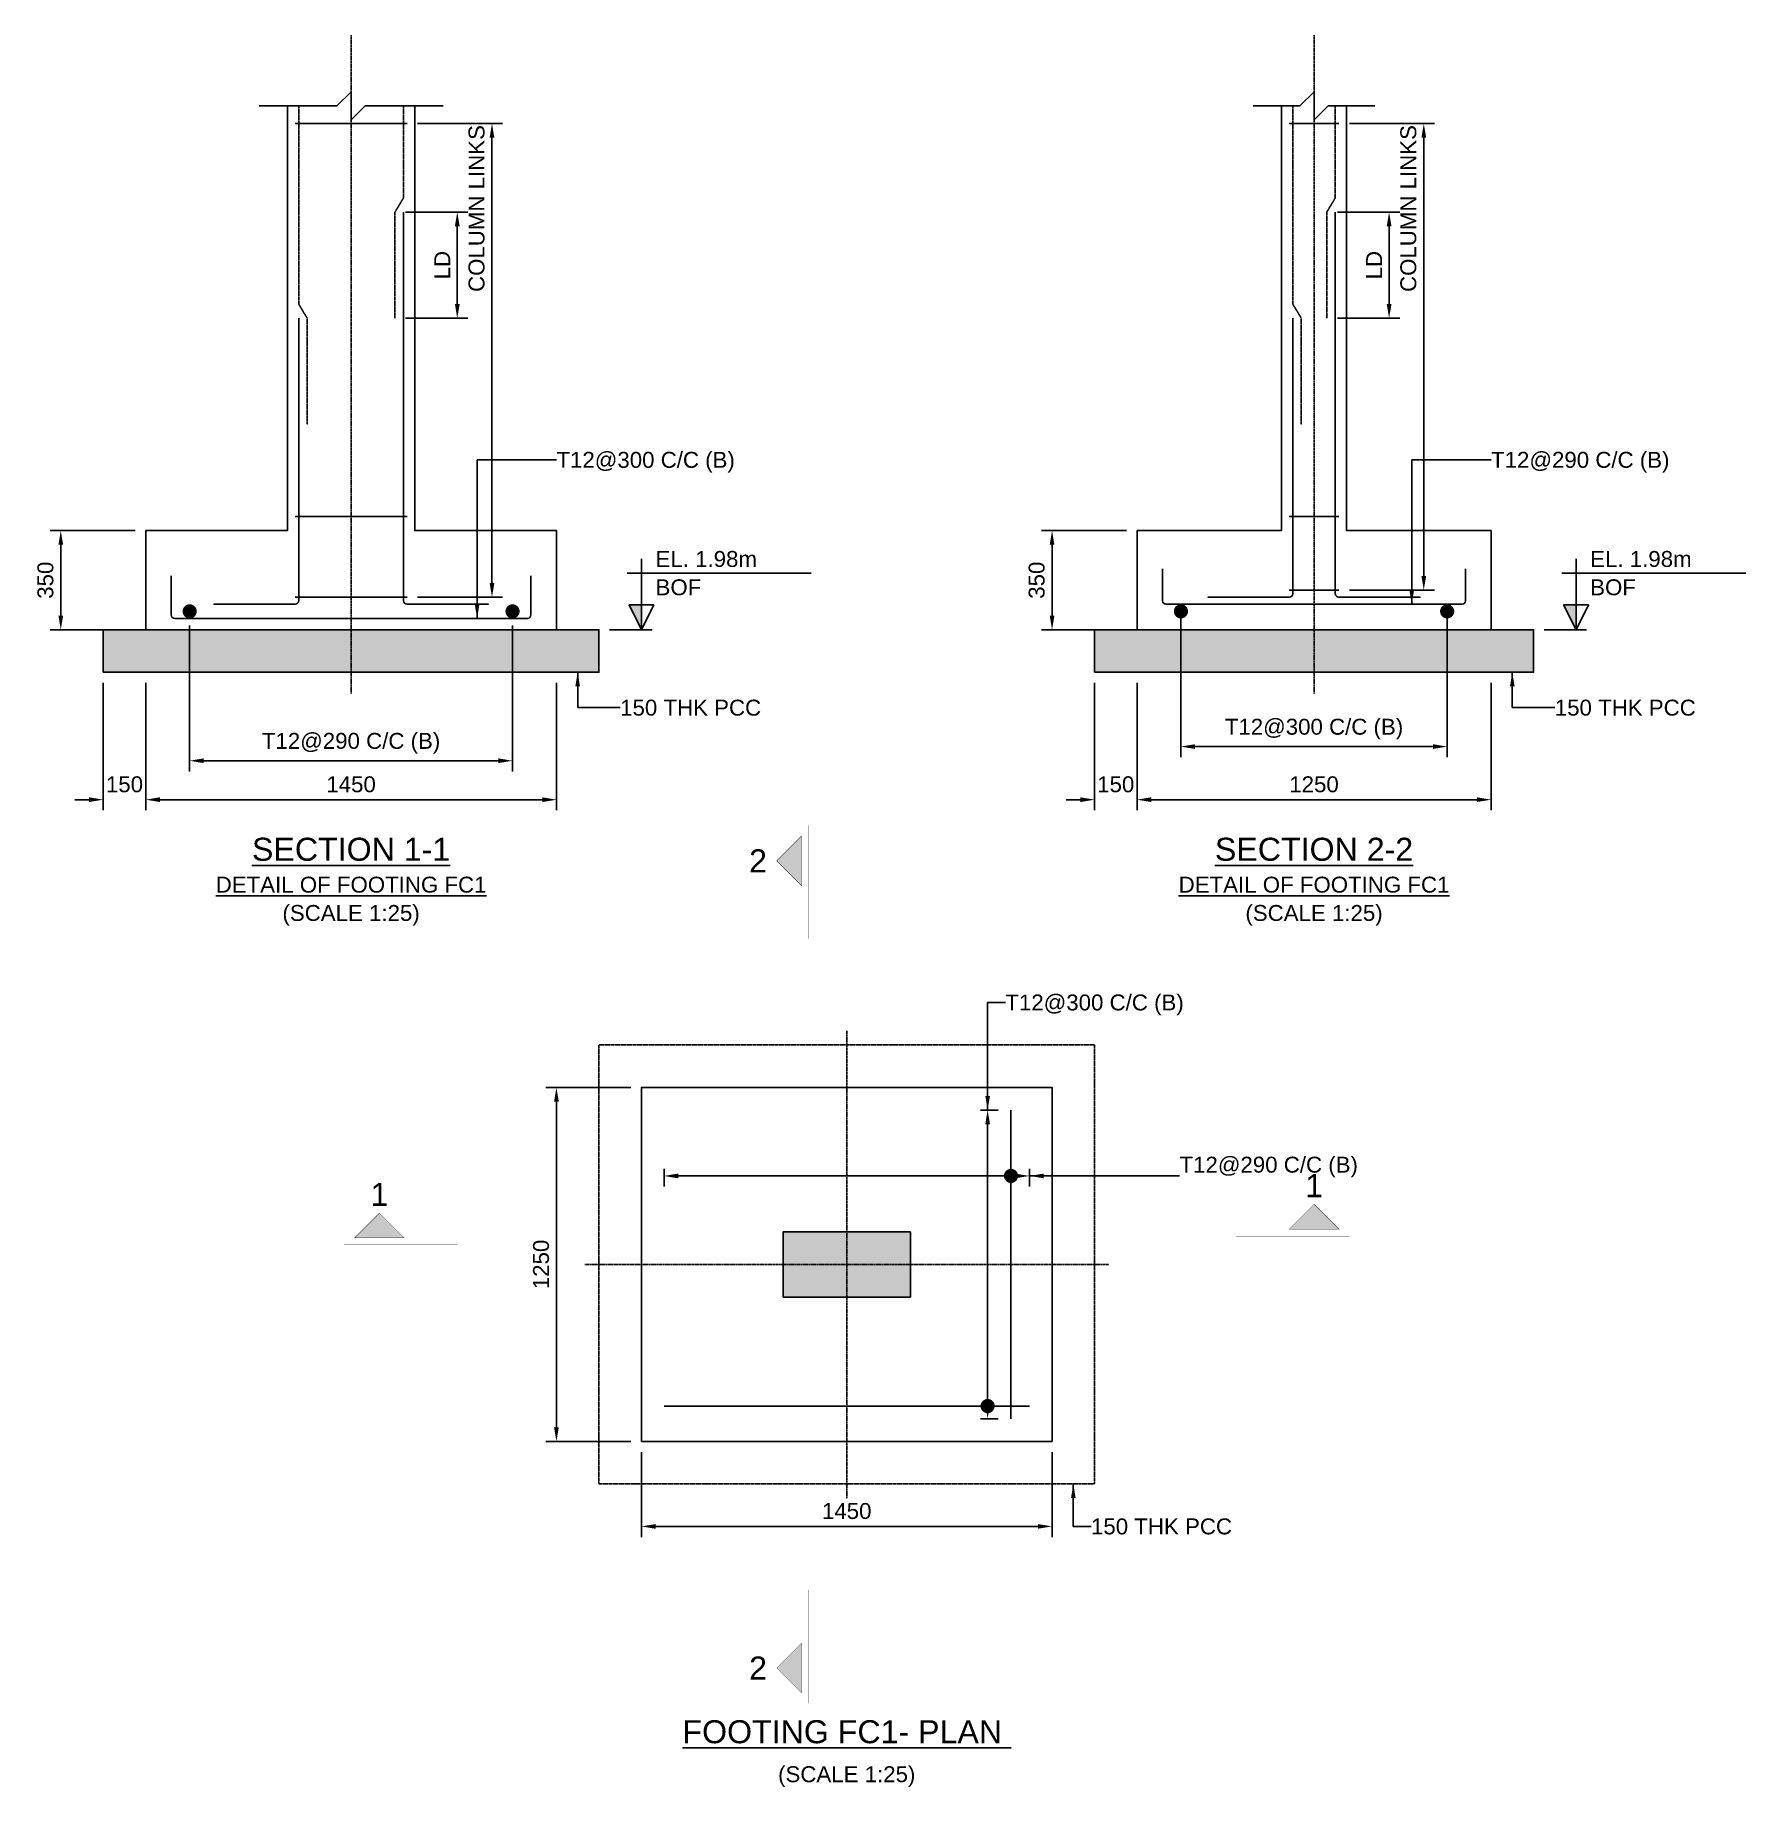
# Model space of a CAD drawing. Header units: inches. Extents: x -816171 to 9366335, y -450961 to 689132.
# Drawn here: x 5380734 to 5404897, y 453614 to 478358 of the extents above; entities that cross this region are included whole.
import ezdxf
from ezdxf.enums import TextEntityAlignment as Align

# ---------------------------------------------------------------- set-up
doc = ezdxf.new("R2010")
doc.units = ezdxf.units.IN
doc.header["$MEASUREMENT"] = 0
doc.linetypes.add('Cline', pattern=[1, 0.625, -0.125, 0.125, -0.125])
doc.linetypes.add('DASHED', pattern=[0.75, 0.5, -0.25])
for name, color, linetype in [('Center Line', 1, 'Continuous'), ('Column', 2, 'Continuous'), ('Concrete Line', 2, 'Continuous'), ('Dim', 31, 'Continuous'), ('Footing', 4, 'Continuous'), ('Labels', 4, 'Continuous'), ('PCC', 5, 'Continuous'), ('Reinforcement', 130, 'Continuous'), ('Section Mark', 5, 'Continuous'), ('Solid', 25, 'Continuous'), ('Text', 31, 'Continuous')]:
    doc.layers.add(name, color=color, linetype=linetype)
doc.styles.add('SC-FTG1', font='sanss___.ttf')
doc.styles.add('SC-FTG2', font='SansSerif')
doc.dimstyles.new('RccFooting', dxfattribs={"dimtxt": 225, "dimasz": 200, "dimexe": 150, "dimexo": 150, "dimgap": 100, "dimtad": 1, "dimtoh": 1, "dimdec": 4, "dimlfac": 0.25, "dimzin": 0, "dimdsep": 46, "dimtxsty": 'SC-FTG2', "dimcen": 0.09, "dimclrd": 8, "dimclre": 8, "dimclrt": 31, "dimadec": 0, "dimazin": 0, "dimtfac": 1, "dimtdec": 0, "dimtix": 1, "dimtofl": 0, "dimtmove": 0, "dimatfit": 3, "dimfxl": 1, "dimtolj": 1, "dimtzin": 0, "dimarcsym": 0})

msp = doc.modelspace()

# ---------------------------------------------------------------- texts
at = {"layer": 'Dim', "style": 'SC-FTG2'}
for s, p in [('T12@300 C/C (B)', (5388097.38402, 472358.17077)), ('T12@290 C/C (B)', (5401297.38402, 472358.17077)), ('150 THK PCC', (5388997.38402, 468858.17077)), ('150 THK PCC', (5402197.38402, 468858.17077)), ('150 THK PCC', (5395647.38402, 457294.12355))]:
    msp.add_text(s, height=225, dxfattribs=at).set_placement(p, align=Align.MIDDLE_LEFT)
at = {"layer": 'Labels', "style": 'SC-FTG1'}
for s, p in [('%%USECTION 1-1', (5385197.38402, 466858.17077)), ('%%USECTION 2-2', (5398797.38402, 466858.17077)), ('%%uFOOTING FC1- PLAN ', (5392197.38402, 454394.12355))]:
    msp.add_text(s, height=325, dxfattribs=at).set_placement(p, align=Align.MIDDLE_CENTER)
at = {"layer": 'Section Mark', "style": 'SC-FTG1'}
for s, p in [('2', (5390944.88402, 466694.12355)), ('1', (5398797.38402, 462106.62355)), ('1', (5385597.38402, 461982.62355)), ('2', (5390944.88402, 455294.12355))]:
    msp.add_text(s, height=325, dxfattribs=at).set_placement(p, align=Align.MIDDLE_CENTER)
at = {"layer": 'Text'}
for s, style, p in [('EL. 1.98m', 'SC-FTG2', (5389497.38402, 470958.17077)), ('EL. 1.98m', 'SC-FTG2', (5402697.38402, 470958.17077)), ('BOF', 'SC-FTG2', (5389497.38402, 470558.17077)), ('BOF', 'SC-FTG2', (5402697.38402, 470558.17077)), ('T12@300 C/C (B)', 'SC-FTG1', (5394437.38402, 464694.12355)), ('T12@290 C/C (B)', 'SC-FTG1', (5396897.38402, 462403.19188))]:
    msp.add_text(s, height=225, dxfattribs=dict(at, style=style)).set_placement(p, align=Align.MIDDLE_LEFT)
at = {"layer": 'Text', "style": 'SC-FTG1'}
for s, p in [('%%UDETAIL OF FOOTING FC1', (5385197.38402, 466358.17077)), ('%%UDETAIL OF FOOTING FC1', (5398797.38402, 466358.17077)), ('(SCALE 1:25)', (5385197.38402, 465958.17077)), ('(SCALE 1:25)', (5398797.38402, 465958.17077)), ('(SCALE 1:25)', (5392197.38402, 453794.12355))]:
    msp.add_text(s, height=225, dxfattribs=at).set_placement(p, align=Align.MIDDLE_CENTER)

# ---------------------------------------------------------------- blocks, each defined once
blk = doc.blocks.new('*D3893')
at = {"layer": 'DEFPOINTS', "color": 0, "transparency": 16777216}
for p in [(5389297, 458494), (5395097, 458494), (5395097, 457294)]:
    blk.add_point(p, dxfattribs=at)
at = {"layer": 'Dim', "color": 8, "lineweight": -2, "transparency": 16777216}
for p, q in [((5389297, 458344), (5389297, 457144)), ((5395097, 458344), (5395097, 457144)), ((5389497, 457294), (5394897, 457294))]:
    blk.add_line(p, q, dxfattribs=at)
at = {"layer": 'Dim', "color": 8, "transparency": 16777216}
for points in [[(5389497, 457327), (5389497, 457261), (5389297, 457294)], [(5394897, 457327), (5394897, 457261), (5395097, 457294)]]:
    blk.add_solid(points, dxfattribs=at)
at = {"layer": 'Dim', "color": 31, "transparency": 16777216, "insert": (5392197, 457510), "char_height": 225, "attachment_point": 5, "style": 'SC-FTG2'}
blk.add_mtext('\\A1;1450', dxfattribs=at)
blk = doc.blocks.new('*D3894')
at = {"layer": 'DEFPOINTS', "color": 0, "transparency": 16777216}
for p in [(5388097, 463494), (5389297, 463494), (5389297, 458494)]:
    blk.add_point(p, dxfattribs=at)
at = {"layer": 'Dim', "color": 8, "lineweight": -2, "transparency": 16777216}
for p, q in [((5389147, 463494), (5387947, 463494)), ((5388097, 458694), (5388097, 463294)), ((5389147, 458494), (5387947, 458494))]:
    blk.add_line(p, q, dxfattribs=at)
at = {"layer": 'Dim', "color": 8, "transparency": 16777216}
for points in [[(5388064, 463294), (5388131, 463294), (5388097, 463494)], [(5388064, 458694), (5388131, 458694), (5388097, 458494)]]:
    blk.add_solid(points, dxfattribs=at)
at = {"layer": 'Dim', "color": 31, "transparency": 16777216, "insert": (5387881, 460994), "char_height": 225, "attachment_point": 5, "rotation": 90, "style": 'SC-FTG2'}
blk.add_mtext('\\A1;1250', dxfattribs=at)
blk = doc.blocks.new('*D3895')
at = {"layer": 'DEFPOINTS', "color": 0, "transparency": 16777216}
for p in [(5393937, 463174), (5394187, 463174), (5393937, 458814)]:
    blk.add_point(p, dxfattribs=at)
at = {"layer": 'Dim', "color": 8, "lineweight": -2, "transparency": 16777216}
for p, q in [((5394087, 463174), (5394337, 463174)), ((5394187, 459014), (5394187, 462974)), ((5394087, 458814), (5394337, 458814))]:
    blk.add_line(p, q, dxfattribs=at)
at = {"layer": 'Dim', "color": 8, "transparency": 16777216}
for points in [[(5394154, 462974), (5394221, 462974), (5394187, 463174)], [(5394154, 459014), (5394221, 459014), (5394187, 458814)]]:
    blk.add_solid(points, dxfattribs=at)
blk = doc.blocks.new('*D3896')
at = {"layer": 'DEFPOINTS', "color": 0, "transparency": 16777216}
for p in [(5389617, 462494), (5394777, 462494), (5394777, 462244)]:
    blk.add_point(p, dxfattribs=at)
at = {"layer": 'Dim', "color": 8, "lineweight": -2, "transparency": 16777216}
for p, q in [((5389617, 462344), (5389617, 462094)), ((5389817, 462244), (5394577, 462244)), ((5394777, 462344), (5394777, 462094))]:
    blk.add_line(p, q, dxfattribs=at)
at = {"layer": 'Dim', "color": 8, "transparency": 16777216}
for points in [[(5389817, 462277), (5389817, 462211), (5389617, 462244)], [(5394577, 462277), (5394577, 462211), (5394777, 462244)]]:
    blk.add_solid(points, dxfattribs=at)
blk = doc.blocks.new('*D3897')
at = {"layer": 'DEFPOINTS', "color": 0, "transparency": 16777216}
for p in [(5381697, 469358), (5382297, 469358), (5382297, 467558)]:
    blk.add_point(p, dxfattribs=at)
at = {"layer": 'Dim', "color": 8, "lineweight": -2, "transparency": 16777216}
for p, q in [((5381697, 469208), (5381697, 467408)), ((5382297, 469208), (5382297, 467408)), ((5381497, 467558), (5381297, 467558)), ((5382497, 467558), (5382697, 467558))]:
    blk.add_line(p, q, dxfattribs=at)
at = {"layer": 'Dim', "color": 8, "transparency": 16777216}
for points in [[(5381497, 467592), (5381497, 467525), (5381697, 467558)], [(5382497, 467592), (5382497, 467525), (5382297, 467558)]]:
    blk.add_solid(points, dxfattribs=at)
at = {"layer": 'Dim', "color": 31, "transparency": 16777216, "insert": (5381997, 467774), "char_height": 225, "attachment_point": 5, "style": 'SC-FTG2'}
blk.add_mtext('\\A1;150', dxfattribs=at)
blk = doc.blocks.new('*D3898')
at = {"layer": 'DEFPOINTS', "color": 0, "transparency": 16777216}
for p in [(5382297, 469358), (5388097, 469358), (5388097, 467558)]:
    blk.add_point(p, dxfattribs=at)
at = {"layer": 'Dim', "color": 8, "lineweight": -2, "transparency": 16777216}
for p, q in [((5382297, 469208), (5382297, 467408)), ((5388097, 469208), (5388097, 467408)), ((5382497, 467558), (5387897, 467558))]:
    blk.add_line(p, q, dxfattribs=at)
at = {"layer": 'Dim', "color": 8, "transparency": 16777216}
for points in [[(5382497, 467592), (5382497, 467525), (5382297, 467558)], [(5387897, 467592), (5387897, 467525), (5388097, 467558)]]:
    blk.add_solid(points, dxfattribs=at)
at = {"layer": 'Dim', "color": 31, "transparency": 16777216, "insert": (5385197, 467774), "char_height": 225, "attachment_point": 5, "style": 'SC-FTG2'}
blk.add_mtext('\\A1;1450', dxfattribs=at)
blk = doc.blocks.new('*D3883')
at = {"layer": 'DEFPOINTS', "color": 0, "transparency": 16777216}
for p in [(5381097, 471358), (5382297, 471358), (5382297, 469958)]:
    blk.add_point(p, dxfattribs=at)
at = {"layer": 'Dim', "color": 8, "lineweight": -2, "transparency": 16777216}
for p, q in [((5382147, 471358), (5380947, 471358)), ((5381097, 470158), (5381097, 471158)), ((5382147, 469958), (5380947, 469958))]:
    blk.add_line(p, q, dxfattribs=at)
at = {"layer": 'Dim', "color": 8, "transparency": 16777216}
for points in [[(5381064, 471158), (5381131, 471158), (5381097, 471358)], [(5381064, 470158), (5381131, 470158), (5381097, 469958)]]:
    blk.add_solid(points, dxfattribs=at)
at = {"layer": 'Dim', "color": 31, "transparency": 16777216, "insert": (5380881, 470658), "char_height": 225, "attachment_point": 5, "rotation": 90, "style": 'SC-FTG2'}
blk.add_mtext('\\A1;350', dxfattribs=at)
blk = doc.blocks.new('*D3884')
at = {"layer": 'DEFPOINTS', "color": 0, "transparency": 16777216}
for p in [(5382917, 470168), (5387477, 470168), (5387477, 468108)]:
    blk.add_point(p, dxfattribs=at)
at = {"layer": 'Dim', "color": 8, "lineweight": -2, "transparency": 16777216}
for p, q in [((5382917, 470018), (5382917, 467958)), ((5387477, 470018), (5387477, 467958)), ((5383117, 468108), (5387277, 468108))]:
    blk.add_line(p, q, dxfattribs=at)
at = {"layer": 'Dim', "color": 8, "transparency": 16777216}
for points in [[(5383117, 468142), (5383117, 468075), (5382917, 468108)], [(5387277, 468142), (5387277, 468075), (5387477, 468108)]]:
    blk.add_solid(points, dxfattribs=at)
at = {"layer": 'Dim', "color": 31, "transparency": 16777216, "insert": (5385197, 468355), "char_height": 225, "attachment_point": 5, "style": 'SC-FTG2'}
blk.add_mtext('\\A1;T12@290 C/C (B)', dxfattribs=at)
blk = doc.blocks.new('*D3885')
at = {"layer": 'DEFPOINTS', "color": 0, "transparency": 16777216}
for p in [(5385817, 475858), (5386697, 475858), (5385817, 474358)]:
    blk.add_point(p, dxfattribs=at)
at = {"layer": 'Dim', "color": 8, "lineweight": -2, "transparency": 16777216}
for p, q in [((5385967, 475858), (5386847, 475858)), ((5386697, 474558), (5386697, 475658)), ((5385967, 474358), (5386847, 474358))]:
    blk.add_line(p, q, dxfattribs=at)
at = {"layer": 'Dim', "color": 8, "transparency": 16777216}
for points in [[(5386664, 475658), (5386731, 475658), (5386697, 475858)], [(5386664, 474558), (5386731, 474558), (5386697, 474358)]]:
    blk.add_solid(points, dxfattribs=at)
at = {"layer": 'Dim', "color": 31, "transparency": 16777216, "insert": (5386485, 475108), "char_height": 225, "attachment_point": 5, "rotation": 90, "style": 'SC-FTG2'}
blk.add_mtext('\\A1;LD', dxfattribs=at)
blk = doc.blocks.new('*D3886')
at = {"layer": 'DEFPOINTS', "color": 0, "transparency": 16777216}
for p in [(5385987, 477108), (5387187, 477108), (5385987, 470418)]:
    blk.add_point(p, dxfattribs=at)
at = {"layer": 'Dim', "color": 8, "lineweight": -2, "transparency": 16777216}
for p, q in [((5386137, 477108), (5387337, 477108)), ((5387187, 470618), (5387187, 476908)), ((5386137, 470418), (5387337, 470418))]:
    blk.add_line(p, q, dxfattribs=at)
at = {"layer": 'Dim', "color": 8, "transparency": 16777216}
for points in [[(5387154, 476908), (5387221, 476908), (5387187, 477108)], [(5387154, 470618), (5387221, 470618), (5387187, 470418)]]:
    blk.add_solid(points, dxfattribs=at)
at = {"layer": 'Dim', "color": 31, "transparency": 16777216, "insert": (5386970, 475908), "char_height": 225, "attachment_point": 5, "rotation": 90, "style": 'SC-FTG2'}
blk.add_mtext('\\A1;COLUMN LINKS', dxfattribs=at)
blk = doc.blocks.new('*D3887')
at = {"layer": 'DEFPOINTS', "color": 0, "transparency": 16777216}
for p in [(5395697, 469358), (5396297, 469358), (5396297, 467558)]:
    blk.add_point(p, dxfattribs=at)
at = {"layer": 'Dim', "color": 8, "lineweight": -2, "transparency": 16777216}
for p, q in [((5395697, 469208), (5395697, 467408)), ((5396297, 469208), (5396297, 467408)), ((5395497, 467558), (5395297, 467558)), ((5396497, 467558), (5396697, 467558))]:
    blk.add_line(p, q, dxfattribs=at)
at = {"layer": 'Dim', "color": 8, "transparency": 16777216}
for points in [[(5395497, 467592), (5395497, 467525), (5395697, 467558)], [(5396497, 467592), (5396497, 467525), (5396297, 467558)]]:
    blk.add_solid(points, dxfattribs=at)
at = {"layer": 'Dim', "color": 31, "transparency": 16777216, "insert": (5395997, 467774), "char_height": 225, "attachment_point": 5, "style": 'SC-FTG2'}
blk.add_mtext('\\A1;150', dxfattribs=at)
blk = doc.blocks.new('*D3888')
at = {"layer": 'DEFPOINTS', "color": 0, "transparency": 16777216}
for p in [(5396297, 469358), (5401297, 469358), (5401297, 467558)]:
    blk.add_point(p, dxfattribs=at)
at = {"layer": 'Dim', "color": 8, "lineweight": -2, "transparency": 16777216}
for p, q in [((5396297, 469208), (5396297, 467408)), ((5401297, 469208), (5401297, 467408)), ((5396497, 467558), (5401097, 467558))]:
    blk.add_line(p, q, dxfattribs=at)
at = {"layer": 'Dim', "color": 8, "transparency": 16777216}
for points in [[(5396497, 467592), (5396497, 467525), (5396297, 467558)], [(5401097, 467592), (5401097, 467525), (5401297, 467558)]]:
    blk.add_solid(points, dxfattribs=at)
at = {"layer": 'Dim', "color": 31, "transparency": 16777216, "insert": (5398797, 467774), "char_height": 225, "attachment_point": 5, "style": 'SC-FTG2'}
blk.add_mtext('\\A1;1250', dxfattribs=at)
blk = doc.blocks.new('*D3889')
at = {"layer": 'DEFPOINTS', "color": 0, "transparency": 16777216}
for p in [(5395097, 471358), (5396297, 471358), (5396297, 469958)]:
    blk.add_point(p, dxfattribs=at)
at = {"layer": 'Dim', "color": 8, "lineweight": -2, "transparency": 16777216}
for p, q in [((5396147, 471358), (5394947, 471358)), ((5395097, 470158), (5395097, 471158)), ((5396147, 469958), (5394947, 469958))]:
    blk.add_line(p, q, dxfattribs=at)
at = {"layer": 'Dim', "color": 8, "transparency": 16777216}
for points in [[(5395064, 471158), (5395131, 471158), (5395097, 471358)], [(5395064, 470158), (5395131, 470158), (5395097, 469958)]]:
    blk.add_solid(points, dxfattribs=at)
at = {"layer": 'Dim', "color": 31, "transparency": 16777216, "insert": (5394881, 470658), "char_height": 225, "attachment_point": 5, "rotation": 90, "style": 'SC-FTG2'}
blk.add_mtext('\\A1;350', dxfattribs=at)
blk = doc.blocks.new('*D3890')
at = {"layer": 'DEFPOINTS', "color": 0, "transparency": 16777216}
for p in [(5396917, 470368), (5400677, 470368), (5400677, 468308)]:
    blk.add_point(p, dxfattribs=at)
at = {"layer": 'Dim', "color": 8, "lineweight": -2, "transparency": 16777216}
for p, q in [((5396917, 470218), (5396917, 468158)), ((5400677, 470218), (5400677, 468158)), ((5397117, 468308), (5400477, 468308))]:
    blk.add_line(p, q, dxfattribs=at)
at = {"layer": 'Dim', "color": 8, "transparency": 16777216}
for points in [[(5397117, 468342), (5397117, 468275), (5396917, 468308)], [(5400477, 468342), (5400477, 468275), (5400677, 468308)]]:
    blk.add_solid(points, dxfattribs=at)
at = {"layer": 'Dim', "color": 31, "transparency": 16777216, "insert": (5398797, 468555), "char_height": 225, "attachment_point": 5, "style": 'SC-FTG2'}
blk.add_mtext('\\A1;T12@300 C/C (B)', dxfattribs=at)
blk = doc.blocks.new('*D3891')
at = {"layer": 'DEFPOINTS', "color": 0, "transparency": 16777216}
for p in [(5398977, 475858), (5399857, 475858), (5398977, 474358)]:
    blk.add_point(p, dxfattribs=at)
at = {"layer": 'Dim', "color": 8, "lineweight": -2, "transparency": 16777216}
for p, q in [((5399127, 475858), (5400007, 475858)), ((5399857, 474558), (5399857, 475658)), ((5399127, 474358), (5400007, 474358))]:
    blk.add_line(p, q, dxfattribs=at)
at = {"layer": 'Dim', "color": 8, "transparency": 16777216}
for points in [[(5399824, 475658), (5399891, 475658), (5399857, 475858)], [(5399824, 474558), (5399891, 474558), (5399857, 474358)]]:
    blk.add_solid(points, dxfattribs=at)
at = {"layer": 'Dim', "color": 31, "transparency": 16777216, "insert": (5399645, 475108), "char_height": 225, "attachment_point": 5, "rotation": 90, "style": 'SC-FTG2'}
blk.add_mtext('\\A1;LD', dxfattribs=at)
blk = doc.blocks.new('*D3892')
at = {"layer": 'DEFPOINTS', "color": 0, "transparency": 16777216}
for p in [(5399147, 477108), (5400347, 477108), (5399147, 470518)]:
    blk.add_point(p, dxfattribs=at)
at = {"layer": 'Dim', "color": 8, "lineweight": -2, "transparency": 16777216}
for p, q in [((5399297, 477108), (5400497, 477108)), ((5400347, 470718), (5400347, 476908)), ((5399297, 470518), (5400497, 470518))]:
    blk.add_line(p, q, dxfattribs=at)
at = {"layer": 'Dim', "color": 8, "transparency": 16777216}
for points in [[(5400314, 476908), (5400381, 476908), (5400347, 477108)], [(5400314, 470718), (5400381, 470718), (5400347, 470518)]]:
    blk.add_solid(points, dxfattribs=at)
at = {"layer": 'Dim', "color": 31, "transparency": 16777216, "insert": (5400130, 475908), "char_height": 225, "attachment_point": 5, "rotation": 90, "style": 'SC-FTG2'}
blk.add_mtext('\\A1;COLUMN LINKS', dxfattribs=at)

# ---------------------------------------------------------------- dimensions: what is measured, and where the dimension line sits
at = {"layer": 'Dim'}
for base, p1, p2, angle, text, picture, middle in [((5387187.38402, 477108.17077), (5385987.38402, 470418.17077), (5385987.38402, 477108.17077), 90, 'COLUMN LINKS', '*D3886', (5387187.38402, 475908.17077)), ((5400347.38402, 477108.17077), (5399147.38402, 470518.17077), (5399147.38402, 477108.17077), 90, 'COLUMN LINKS', '*D3892', (5400347.38402, 475908.17077)), ((5386697.38402, 475858.17077), (5385817.38402, 474358.17077), (5385817.38402, 475858.17077), 90, 'LD', '*D3885', (5386697.38402, 475108.17077)), ((5399857.38402, 475858.17077), (5398977.38402, 474358.17077), (5398977.38402, 475858.17077), 90, 'LD', '*D3891', (5399857.38402, 475108.17077)), ((5394187.38402, 463174.12355), (5393937.38402, 458814.12355), (5393937.38402, 463174.12355), 90, ' ', '*D3895', (5394187.38402, 460294.12355)), ((5394777.38402, 462244.12355), (5389617.38402, 462494.12355), (5394777.38402, 462494.12355), 0, ' ', '*D3896', (5393217.38402, 462244.12355))]:
    dim = msp.add_linear_dim(base=base, p1=p1, p2=p2, angle=angle, text=text, dimstyle='RccFooting', override={"dimjust": 0}, dxfattribs=at)
    dim.commit()
    dim.dimension.update_dxf_attribs({"geometry": picture, "text_midpoint": middle, "dimtype": 161})
for p1, p2, distance, text, picture, middle in [((5382297.38402, 469958.17077), (5382297.38402, 471358.17077), 1200, '350', '*D3883', (5380881.33464, 470658.17077)), ((5396297.38402, 469958.17077), (5396297.38402, 471358.17077), 1200, '350', '*D3889', (5394881.33464, 470658.17077)), ((5382917.38402, 470168.17077), (5387477.38402, 470168.17077), -2060, 'T12@290 C/C (B)', '*D3884', (5385197.38402, 468355.23867)), ((5396917.38402, 470368.17077), (5400677.38402, 470368.17077), -2060, 'T12@300 C/C (B)', '*D3890', (5398797.38402, 468555.23867)), ((5381697.38402, 469358.17077), (5382297.38402, 469358.17077), -1800, '150', '*D3897', (5381997.38402, 467774.06583)), ((5382297.38402, 469358.17077), (5388097.38402, 469358.17077), -1800, '1450', '*D3898', (5385197.38402, 467774.06583)), ((5395697.38402, 469358.17077), (5396297.38402, 469358.17077), -1800, '150', '*D3887', (5395997.38402, 467774.06583)), ((5396297.38402, 469358.17077), (5401297.38402, 469358.17077), -1800, '1250', '*D3888', (5398797.38402, 467774.06583)), ((5389297.38402, 458494.12355), (5389297.38402, 463494.12355), 1200, '1250', '*D3894', (5387881.48896, 460994.12355)), ((5389297.38402, 458494.12355), (5395097.38402, 458494.12355), -1200, '1450', '*D3893', (5392197.38402, 457510.01861))]:
    dim = msp.add_aligned_dim(p1=p1, p2=p2, distance=distance, text=text, dimstyle='RccFooting', dxfattribs=at)
    dim.commit()
    dim.dimension.update_dxf_attribs({"geometry": picture, "text_midpoint": middle})

# ---------------------------------------------------------------- hatches: boundary and pattern name
at = {"layer": 'Solid'}
for points in [[(5389297.38402, 469958.17077), (5389122.38402, 470308.17077), (5389297.38402, 470308.17077)], [(5402497.38402, 469958.17077), (5402322.38402, 470308.17077), (5402497.38402, 470308.17077)], [(5381697.38402, 469358.17077), (5388697.38402, 469358.17077), (5388697.38402, 469958.17077), (5381697.38402, 469958.17077)], [(5395697.38402, 469358.17077), (5401897.38402, 469358.17077), (5401897.38402, 469958.17077), (5395697.38402, 469958.17077)], [(5391557.38402, 467044.12355), (5391207.38402, 466694.12355), (5391557.38402, 466344.12355), (5391557.38402, 467044.12355)], [(5399147.38402, 461494.12355), (5398797.38402, 461844.12355), (5398447.38402, 461494.12355), (5399147.38402, 461494.12355)], [(5385247.38402, 461370.12355), (5385597.38402, 461720.12355), (5385947.38402, 461370.12355), (5385247.38402, 461370.12355)], [(5391297.38402, 460534.12355), (5393097.38402, 460534.12355), (5393097.38402, 461454.12355), (5391297.38402, 461454.12355)], [(5391557.38402, 454944.12355), (5391207.38402, 455294.12355), (5391557.38402, 455644.12355), (5391557.38402, 454944.12355)]]:
    msp.add_hatch(color=256, dxfattribs=at).paths.add_polyline_path(points, flags=0)

# ---------------------------------------------------------------- linework, layer by layer
at = {"layer": 'Center Line', "linetype": 'Cline'}
for points in [[(5385197.38402, 478358.17077), (5385197.38402, 469058.17077)], [(5398797.38402, 478358.17077), (5398797.38402, 469058.17077)], [(5392197.38402, 457694.12355), (5392197.38402, 464294.12355)], [(5388497.38402, 460994.12355), (5395897.38402, 460994.12355)]]:
    msp.add_lwpolyline(points, dxfattribs=at)
at = {"layer": 'Column'}
msp.add_lwpolyline([(5391297.38402, 460534.12355), (5393097.38402, 460534.12355), (5393097.38402, 461454.12355), (5391297.38402, 461454.12355), (5391297.38402, 460534.12355)], dxfattribs=at)
at = {"layer": 'Concrete Line'}
for points in [[(5384297.38402, 477358.17077), (5384297.38402, 471358.17077), (5382297.38402, 471358.17077), (5382297.38402, 469958.17077), (5388097.38402, 469958.17077), (5388097.38402, 471358.17077), (5386097.38402, 471358.17077), (5386097.38402, 477358.17077)], [(5383897.38402, 477358.17077), (5384997.38402, 477358.17077), (5385197.38402, 477558.17077), (5385197.38402, 477158.17077), (5385397.38402, 477358.17077), (5386497.38402, 477358.17077)], [(5398337.38402, 477358.17077), (5398337.38402, 471358.17077), (5396297.38402, 471358.17077), (5396297.38402, 469958.17077), (5401297.38402, 469958.17077), (5401297.38402, 471358.17077), (5399257.38402, 471358.17077), (5399257.38402, 477358.17077)], [(5397937.38402, 477358.17077), (5398597.38402, 477358.17077), (5398797.38402, 477558.17077), (5398797.38402, 477158.17077), (5398997.38402, 477358.17077), (5399657.38402, 477358.17077)]]:
    msp.add_lwpolyline(points, dxfattribs=at)
at = {"layer": 'Dim', "color": 8, "const_width": 100}
for points in [[(5394467.38402, 462244.12355, 1), (5394567.38402, 462244.12355, 1)], [(5394137.38402, 458994.12355, 1), (5394237.38402, 458994.12355, 1)]]:
    msp.add_lwpolyline(points, format="xyb", close=True, dxfattribs=at)
at = {"layer": 'Footing'}
msp.add_lwpolyline([(5389297.38402, 458494.12355), (5395097.38402, 458494.12355), (5395097.38402, 463494.12355), (5389297.38402, 463494.12355), (5389297.38402, 458494.12355)], dxfattribs=at)
at = {"layer": 'PCC'}
for points in [[(5381697.38402, 469358.17077), (5388697.38402, 469358.17077), (5388697.38402, 469958.17077), (5381697.38402, 469958.17077), (5381697.38402, 469358.17077)], [(5395697.38402, 469358.17077), (5401897.38402, 469358.17077), (5401897.38402, 469958.17077), (5395697.38402, 469958.17077), (5395697.38402, 469358.17077)]]:
    msp.add_lwpolyline(points, dxfattribs=at)
at = {"layer": 'PCC', "linetype": 'DASHED'}
msp.add_lwpolyline([(5388697.38402, 457894.12355), (5395697.38402, 457894.12355), (5395697.38402, 464094.12355), (5388697.38402, 464094.12355), (5388697.38402, 457894.12355)], dxfattribs=at)
at = {"layer": 'Reinforcement', "linetype": 'DASHED'}
for points in [[(5384457.38402, 477358.17077), (5384457.38402, 474558.17077), (5384577.38402, 474358.17077), (5384577.38402, 472858.17077)], [(5385937.38402, 477358.17077), (5385937.38402, 476058.17077), (5385817.38402, 475858.17077), (5385817.38402, 474358.17077)], [(5398497.38402, 477358.17077), (5398497.38402, 474558.17077), (5398617.38402, 474358.17077), (5398617.38402, 472858.17077)], [(5399097.38402, 477358.17077), (5399097.38402, 476058.17077), (5398977.38402, 475858.17077), (5398977.38402, 474358.17077)]]:
    msp.add_lwpolyline(points, dxfattribs=at)
at = {"layer": 'Reinforcement'}
for points in [[(5384407.38402, 477108.17077), (5385987.38402, 477108.17077)], [(5398447.38402, 477108.17077), (5399147.38402, 477108.17077)], [(5384407.38402, 471558.17077), (5385987.38402, 471558.17077)], [(5398447.38402, 471558.17077), (5399147.38402, 471558.17077)], [(5384407.38402, 470418.17077), (5385987.38402, 470418.17077)], [(5398447.38402, 470518.17077), (5399147.38402, 470518.17077)], [(5394517.38402, 458814.12355), (5394517.38402, 463174.12355)], [(5389617.38402, 458994.12355), (5394777.38402, 458994.12355)]]:
    msp.add_lwpolyline(points, dxfattribs=at)
for points in [[(5385937.38402, 475858.17077), (5385937.38402, 470368.17077, 0.4), (5385987.38402, 470318.17077), (5387137.38402, 470318.17077, 0.4), (5387137.38402, 470318.17077), (5387137.38402, 470318.17077)], [(5399097.38402, 475858.17077), (5399097.38402, 470468.17077, 0.4), (5399147.38402, 470418.17077), (5400297.38402, 470418.17077, 0.4), (5400297.38402, 470418.17077), (5400297.38402, 470418.17077)], [(5384457.38402, 474358.17077), (5384457.38402, 470368.17077, -0.4), (5384407.38402, 470318.17077), (5383257.38402, 470318.17077, 0.4), (5383257.38402, 470318.17077), (5383257.38402, 470318.17077)], [(5398497.38402, 474358.17077), (5398497.38402, 470468.17077, -0.4), (5398447.38402, 470418.17077), (5397297.38402, 470418.17077, 0.4), (5397297.38402, 470418.17077), (5397297.38402, 470418.17077)], [(5382657.38402, 470718.17077), (5382657.38402, 470168.17077, 0.4), (5382707.38402, 470118.17077), (5387687.38402, 470118.17077, 0.4), (5387737.38402, 470168.17077), (5387737.38402, 470718.17077)], [(5396657.38402, 470818.17077), (5396657.38402, 470368.17077, 0.4), (5396707.38402, 470318.17077), (5400887.38402, 470318.17077, 0.4), (5400937.38402, 470368.17077), (5400937.38402, 470818.17077)]]:
    msp.add_lwpolyline(points, format="xyb", dxfattribs=at)
at = {"layer": 'Reinforcement', "const_width": 100}
for points in [[(5382867.38402, 470218.17077, 1), (5382967.38402, 470218.17077, 1)], [(5387427.38402, 470218.17077, 1), (5387527.38402, 470218.17077, 1)], [(5396867.38402, 470218.17077, 1), (5396967.38402, 470218.17077, 1)], [(5400627.38402, 470218.17077, 1), (5400727.38402, 470218.17077, 1)]]:
    msp.add_lwpolyline(points, format="xyb", close=True, dxfattribs=at)
at = {"layer": 'Section Mark'}
for p, q in [((5388847.38402, 469958.17077), (5389447.38402, 469958.17077)), ((5402047.38402, 469958.17077), (5402647.38402, 469958.17077))]:
    msp.add_line(p, q, dxfattribs=at)
for points in [[(5389297.38402, 469958.17077), (5389297.38402, 470958.17077)], [(5402497.38402, 469958.17077), (5402497.38402, 470958.17077)], [(5389097.38402, 470758.17077), (5391697.38402, 470758.17077)], [(5402297.38402, 470758.17077), (5404897.38402, 470758.17077)], [(5389297.38402, 469958.17077), (5389122.38402, 470308.17077), (5389297.38402, 470308.17077), (5389297.38402, 469958.17077)], [(5389297.38402, 469958.17077), (5389472.38402, 470308.17077), (5389297.38402, 470308.17077), (5389297.38402, 469958.17077)], [(5402497.38402, 469958.17077), (5402322.38402, 470308.17077), (5402497.38402, 470308.17077), (5402497.38402, 469958.17077)], [(5402497.38402, 469958.17077), (5402672.38402, 470308.17077), (5402497.38402, 470308.17077), (5402497.38402, 469958.17077)]]:
    msp.add_lwpolyline(points, dxfattribs=at)
at = {"layer": 'Section Mark', "const_width": 5}
for points in [[(5391657.38402, 465594.12355), (5391657.38402, 467194.12355)], [(5391557.38402, 467044.12355), (5391207.38402, 466694.12355), (5391557.38402, 466344.12355), (5391557.38402, 467044.12355)], [(5399147.38402, 461494.12355), (5398797.38402, 461844.12355), (5398447.38402, 461494.12355), (5399147.38402, 461494.12355)], [(5385247.38402, 461370.12355), (5385597.38402, 461720.12355), (5385947.38402, 461370.12355), (5385247.38402, 461370.12355)], [(5386697.38402, 461270.12355), (5385097.38402, 461270.12355)], [(5397697.38402, 461394.12355), (5399297.38402, 461394.12355)], [(5391657.38402, 456394.12355), (5391657.38402, 454794.12355)], [(5391557.38402, 454944.12355), (5391207.38402, 455294.12355), (5391557.38402, 455644.12355), (5391557.38402, 454944.12355)]]:
    msp.add_lwpolyline(points, dxfattribs=at)

msp.set_redraw_order([(e.dxf.handle, doc.entitydb.next_handle()) for e in msp.query("TEXT MTEXT ATTDEF DIMENSION ARC_DIMENSION")])  # texts and dimensions are drawn at this point

# ---------------------------------------------------------------- leaders
at = {"layer": 'Dim', "color": 8}
for points in [[(5386977.38402, 470118.17077), (5386977.38402, 472358.17077), (5388097.38402, 472358.17077)], [(5400177.38402, 470318.17077), (5400177.38402, 472358.17077), (5401297.38402, 472358.17077)], [(5388397.38402, 469358.17077), (5388397.38402, 468858.17077), (5388997.38402, 468858.17077)], [(5401597.38402, 469358.17077), (5401597.38402, 468858.17077), (5402197.38402, 468858.17077)], [(5394187.38402, 463174.12355), (5394187.38402, 464694.12355), (5394437.38402, 464694.12355)], [(5394777.38402, 462244.12355), (5396897.38402, 462244.12355), (5396897.38402, 462244.12355)], [(5395397.38402, 457894.12355), (5395397.38402, 457294.12355), (5395647.38402, 457294.12355)]]:
    msp.add_leader(points, dimstyle='RccFooting', dxfattribs=at)

doc.saveas('drawing.dxf')
